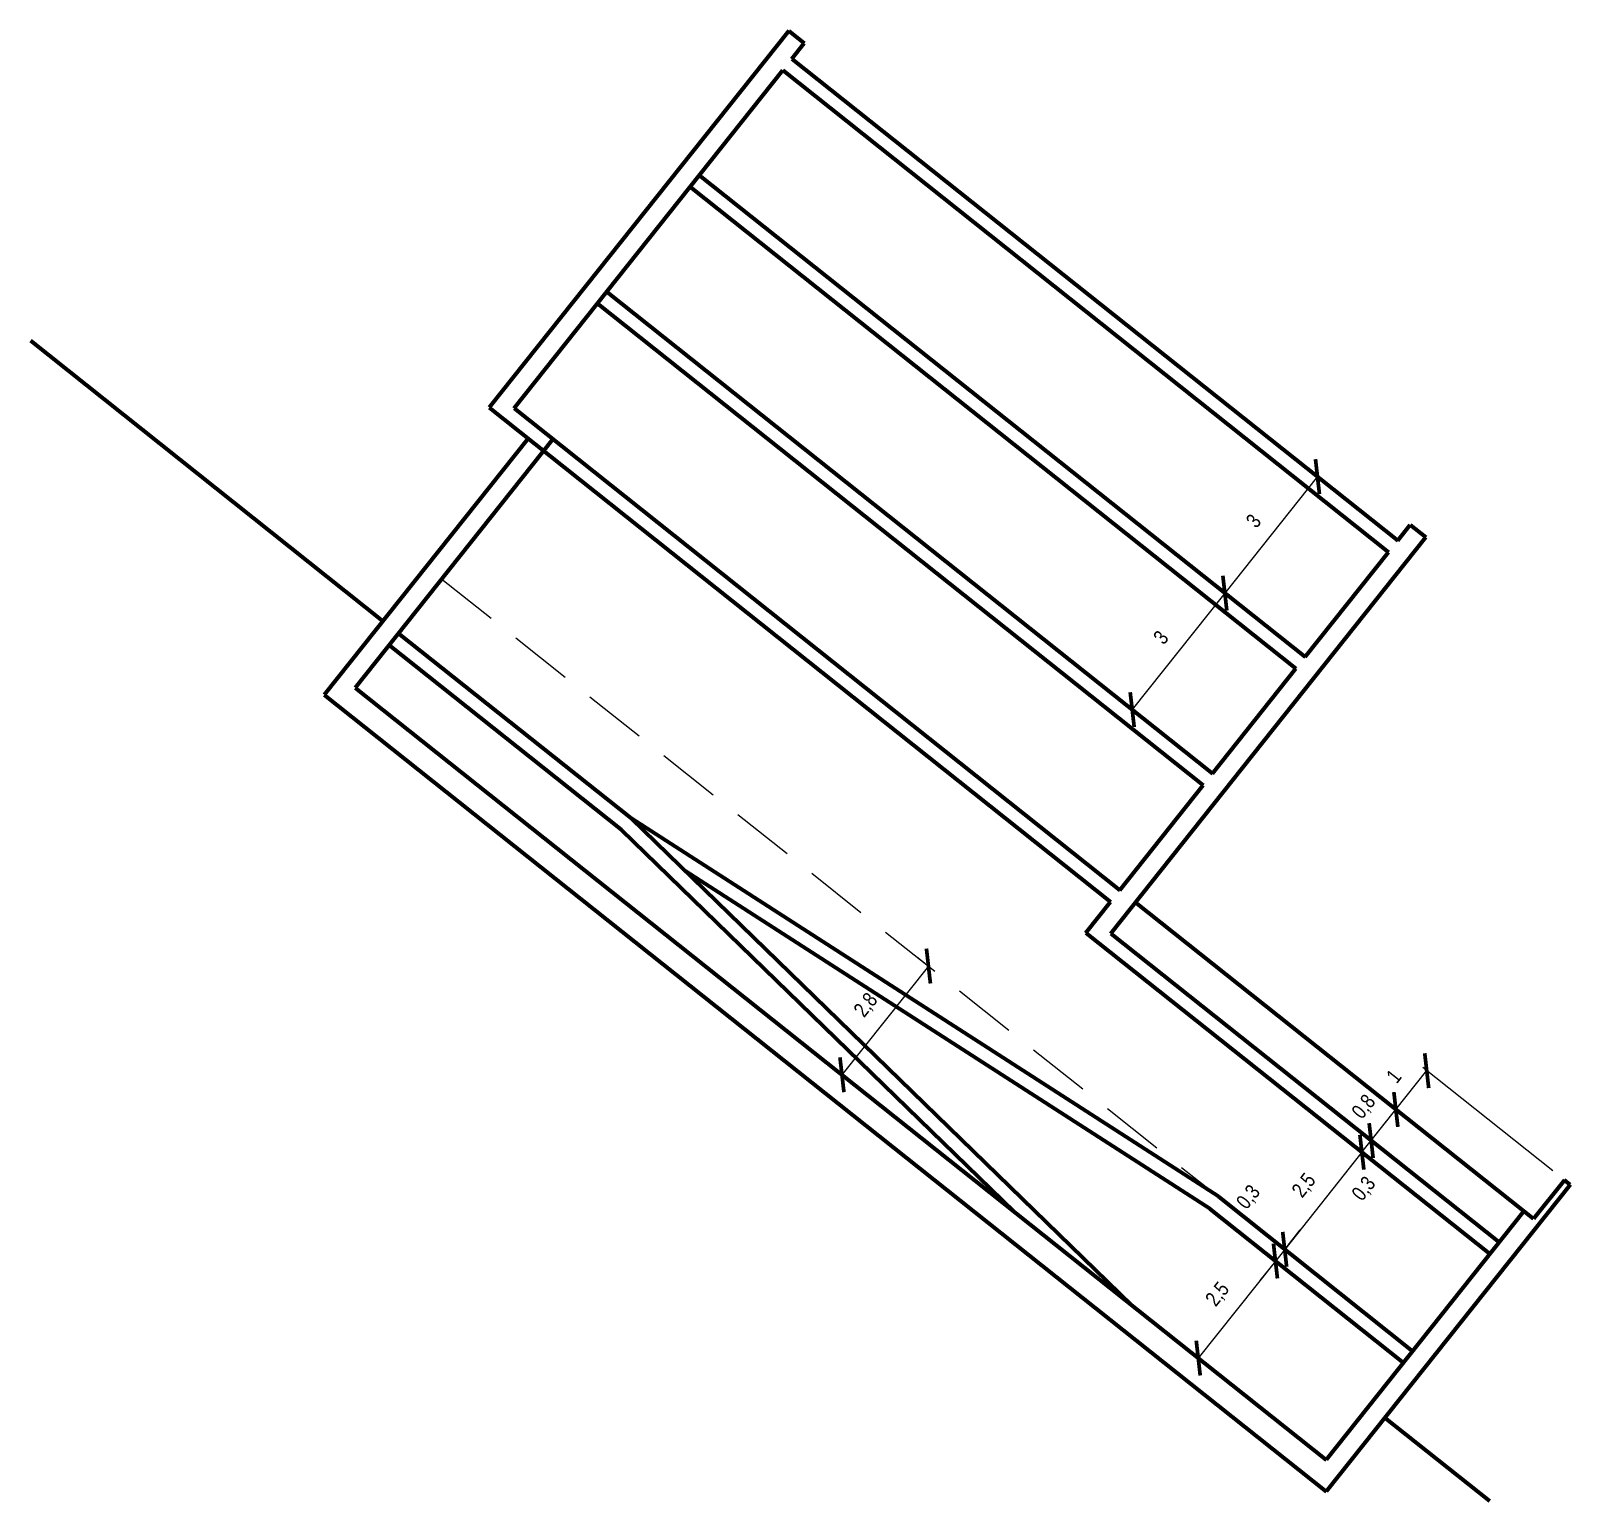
# Model space of a CAD drawing. Header units: metres. Extents: x -664657 to -643449, y -1076720 to -1062383.
# Drawn here: x -655678.74 to -655647.71, y -1076583.8 to -1076554.17 of the extents above; entities that cross this region are included whole.
import ezdxf

# ---------------------------------------------------------------- set-up
doc = ezdxf.new("R2010")
doc.units = ezdxf.units.M
doc.header["$LTSCALE"] = 0.1
doc.header["$PDSIZE"] = -2
doc.linetypes.add('DASHED', pattern=[19.05, 12.7, -6.35])
doc.layers.get('0').update_dxf_attribs({"color": 8, "lineweight": 9})
doc.layers.add('AA_THER_silná', color=1, linetype='Continuous', lineweight=70)
doc.layers.add('AA_THER_slabá', color=4, linetype='Continuous')
doc.layers.add('AA_THER_čárkovaná', color=5, linetype='DASHED')
doc.styles.get("Standard").update_dxf_attribs({"font": 'arial.ttf', "width": 0.8})
doc.dimstyles.new('ISO-25', dxfattribs={"dimtxt": 0.3, "dimasz": 0.5, "dimexe": 0.1, "dimexo": 0.3, "dimgap": 0.3, "dimtad": 1, "dimtxsty": 'Standard', "dimblk": 'ARCHTICK', "dimcen": 0.5, "dimclrd": 256, "dimclre": 256, "dimclrt": 256, "dimazin": 0, "dimtfac": 1, "dimtmove": 0, "dimatfit": 3, "dimldrblk": 'DOT', "dimfxl": 0, "dimlwd": -1, "dimarcsym": 0})

msp = doc.modelspace()

# ---------------------------------------------------------------- blocks, each defined once
blk = doc.blocks.new('_ArchTick')
at = {"color": 0, "linetype": 'ByBlock', "const_width": 0.15}
blk.add_lwpolyline([(-0.5, -0.5), (0.5, 0.5)], dxfattribs=at)
blk = doc.blocks.new('*D12')
at = {"layer": 'AA_THER_slabá', "lineweight": -2}
for p, q in [((-655651.423, -1076564.253), (-655652.885, -1076563.091)), ((-655653.29, -1076566.602), (-655654.752, -1076565.439))]:
    blk.add_line(p, q, dxfattribs=at)
at = {"layer": 'AA_THER_slabá'}
blk.add_line((-655652.807, -1076563.153), (-655654.674, -1076565.501), dxfattribs=at)
at = {"layer": 'Defpoints', "color": 0, "lineweight": -3}
for p in [(-655651.188, -1076564.44), (-655654.674, -1076565.501), (-655653.055, -1076566.788)]:
    blk.add_point(p, dxfattribs=at)
at = {"layer": 'AA_THER_slabá', "xscale": 0.5, "yscale": 0.5, "zscale": 0.5}
for p, rotation in [((-655652.807, -1076563.153), 51.51267609891955), ((-655654.674, -1076565.501), 231.5126760989195)]:
    blk.add_blockref('_ArchTick', p, dxfattribs=dict(at, rotation=rotation))
at = {"layer": 'AA_THER_slabá', "insert": (-655654.095, -1076564.045), "char_height": 0.3, "attachment_point": 5, "rotation": 51.5127}
blk.add_mtext('3', dxfattribs=at)
blk = doc.blocks.new('_Dot')
at = {"color": 0, "linetype": 'ByBlock', "lineweight": -2}
blk.add_line((-0.5, 0), (-1, 0), dxfattribs=at)
at = {"color": 0, "linetype": 'ByBlock', "const_width": 0.5}
blk.add_lwpolyline([(-0.25, 0, 1), (0.25, 0, 1)], format="xyb", close=True, dxfattribs=at)
blk = doc.blocks.new('*D13')
at = {"layer": 'AA_THER_slabá'}
blk.add_line((-655654.674, -1076565.501), (-655656.541, -1076567.849), dxfattribs=at)
at = {"layer": 'AA_THER_slabá', "lineweight": -2}
for p, q in [((-655653.29, -1076566.602), (-655654.752, -1076565.439)), ((-655656.306, -1076568.036), (-655656.463, -1076567.912))]:
    blk.add_line(p, q, dxfattribs=at)
at = {"layer": 'Defpoints', "color": 0, "lineweight": -3}
for p in [(-655653.055, -1076566.788), (-655656.541, -1076567.849), (-655656.541, -1076567.849)]:
    blk.add_point(p, dxfattribs=at)
at = {"layer": 'AA_THER_slabá', "xscale": 0.5, "yscale": 0.5, "zscale": 0.5}
for p, rotation in [((-655654.674, -1076565.501), 51.51267609891955), ((-655656.541, -1076567.849), 231.5126760989195)]:
    blk.add_blockref('_ArchTick', p, dxfattribs=dict(at, rotation=rotation))
at = {"layer": 'AA_THER_slabá', "insert": (-655655.962, -1076566.393), "char_height": 0.3, "attachment_point": 5, "rotation": 51.5127}
blk.add_mtext('3', dxfattribs=at)
blk = doc.blocks.new('*D14')
at = {"layer": 'AA_THER_slabá'}
blk.add_line((-655660.648, -1076573.016), (-655662.391, -1076575.207), dxfattribs=at)
at = {"layer": 'AA_THER_slabá', "lineweight": -2}
for p, q in [((-655660.883, -1076572.829), (-655660.727, -1076572.953)), ((-655662.181, -1076575.374), (-655662.313, -1076575.269))]:
    blk.add_line(p, q, dxfattribs=at)
at = {"layer": 'Defpoints', "color": 0, "lineweight": -3}
for p in [(-655660.648, -1076573.016), (-655662.416, -1076575.188), (-655662.391, -1076575.207)]:
    blk.add_point(p, dxfattribs=at)
at = {"layer": 'AA_THER_slabá', "xscale": 0.5, "yscale": 0.5, "zscale": 0.5}
for p, rotation in [((-655660.648, -1076573.016), 51.51267609891955), ((-655662.391, -1076575.207), 231.5126760989195)]:
    blk.add_blockref('_ArchTick', p, dxfattribs=dict(at, rotation=rotation))
at = {"layer": 'AA_THER_slabá', "insert": (-655661.896, -1076573.812), "char_height": 0.3, "attachment_point": 5, "rotation": 51.5127}
blk.add_mtext('2,8', dxfattribs=at)
blk = doc.blocks.new('*D11')
at = {"layer": 'AA_THER_slabá', "lineweight": -2}
for p, q in [((-655651.525, -1076577.076), (-655651.99, -1076576.706)), ((-655653.08, -1076579.033), (-655653.546, -1076578.662))]:
    blk.add_line(p, q, dxfattribs=at)
at = {"layer": 'AA_THER_slabá'}
blk.add_line((-655651.912, -1076576.768), (-655653.468, -1076578.725), dxfattribs=at)
at = {"layer": 'Defpoints', "color": 0, "lineweight": -3}
for p in [(-655651.29, -1076577.262), (-655653.468, -1076578.725), (-655652.846, -1076579.219)]:
    blk.add_point(p, dxfattribs=at)
at = {"layer": 'AA_THER_slabá', "xscale": 0.5, "yscale": 0.5, "zscale": 0.5}
for p, rotation in [((-655651.912, -1076576.768), 51.51267609891955), ((-655653.468, -1076578.725), 231.5126760989195)]:
    blk.add_blockref('_ArchTick', p, dxfattribs=dict(at, rotation=rotation))
at = {"layer": 'AA_THER_slabá', "insert": (-655653.066, -1076577.447), "char_height": 0.3, "attachment_point": 5, "rotation": 51.5127}
blk.add_mtext('2,5', dxfattribs=at)
blk = doc.blocks.new('*D15')
at = {"layer": 'AA_THER_slabá'}
for p, q in [((-655653.468, -1076578.725), (-655653.157, -1076578.333)), ((-655653.468, -1076578.725), (-655653.654, -1076578.96)), ((-655653.654, -1076578.96), (-655653.966, -1076579.351))]:
    blk.add_line(p, q, dxfattribs=at)
at = {"layer": 'AA_THER_slabá', "lineweight": -2}
for p, q in [((-655653.261, -1076579.272), (-655653.733, -1076578.897)), ((-655653.08, -1076579.033), (-655653.546, -1076578.662))]:
    blk.add_line(p, q, dxfattribs=at)
at = {"layer": 'Defpoints', "color": 0, "lineweight": -3}
for p in [(-655653.654, -1076578.96), (-655652.846, -1076579.219), (-655653.026, -1076579.459)]:
    blk.add_point(p, dxfattribs=at)
at = {"layer": 'AA_THER_slabá', "xscale": 0.5, "yscale": 0.5, "zscale": 0.5}
for p, rotation in [((-655653.654, -1076578.96), 51.51267609891953), ((-655653.468, -1076578.725), 231.5126760989195)]:
    blk.add_blockref('_ArchTick', p, dxfattribs=dict(at, rotation=rotation))
at = {"layer": 'AA_THER_slabá', "insert": (-655654.186, -1076577.682), "char_height": 0.3, "attachment_point": 5, "rotation": 51.5127}
blk.add_mtext('0,3', dxfattribs=at)
blk = doc.blocks.new('*D16')
at = {"layer": 'AA_THER_slabá', "lineweight": -2}
for p, q in [((-655653.261, -1076579.272), (-655653.733, -1076578.897)), ((-655652.866, -1076582.78), (-655655.289, -1076580.854))]:
    blk.add_line(p, q, dxfattribs=at)
at = {"layer": 'AA_THER_slabá'}
blk.add_line((-655653.654, -1076578.96), (-655655.21, -1076580.916), dxfattribs=at)
at = {"layer": 'Defpoints', "color": 0, "lineweight": -3}
for p in [(-655653.026, -1076579.459), (-655655.21, -1076580.916), (-655652.631, -1076582.967)]:
    blk.add_point(p, dxfattribs=at)
at = {"layer": 'AA_THER_slabá', "xscale": 0.5, "yscale": 0.5, "zscale": 0.5}
for p, rotation in [((-655653.654, -1076578.96), 51.51267609891955), ((-655655.21, -1076580.916), 231.5126760989195)]:
    blk.add_blockref('_ArchTick', p, dxfattribs=dict(at, rotation=rotation))
at = {"layer": 'AA_THER_slabá', "insert": (-655654.808, -1076579.639), "char_height": 0.3, "attachment_point": 5, "rotation": 51.5127}
blk.add_mtext('2,5', dxfattribs=at)
blk = doc.blocks.new('*D17')
at = {"layer": 'AA_THER_slabá'}
for p, q in [((-655651.725, -1076576.533), (-655651.414, -1076576.142)), ((-655651.912, -1076576.768), (-655651.725, -1076576.533)), ((-655651.912, -1076576.768), (-655652.223, -1076577.159))]:
    blk.add_line(p, q, dxfattribs=at)
at = {"layer": 'AA_THER_slabá', "lineweight": -2}
for p, q in [((-655651.525, -1076577.076), (-655651.99, -1076576.706)), ((-655649.381, -1076578.397), (-655651.803, -1076576.471))]:
    blk.add_line(p, q, dxfattribs=at)
at = {"layer": 'Defpoints', "color": 0, "lineweight": -3}
for p in [(-655651.725, -1076576.533), (-655651.29, -1076577.262), (-655649.146, -1076578.583)]:
    blk.add_point(p, dxfattribs=at)
at = {"layer": 'AA_THER_slabá', "xscale": 0.5, "yscale": 0.5, "zscale": 0.5}
for p, rotation in [((-655651.912, -1076576.768), 51.51267609891955), ((-655651.725, -1076576.533), 231.5126760989195)]:
    blk.add_blockref('_ArchTick', p, dxfattribs=dict(at, rotation=rotation))
at = {"layer": 'AA_THER_slabá', "insert": (-655651.86, -1076577.513), "char_height": 0.3, "attachment_point": 5, "rotation": 51.5127}
blk.add_mtext('0,3', dxfattribs=at)
blk = doc.blocks.new('*D18')
at = {"layer": 'AA_THER_slabá'}
blk.add_line((-655651.725, -1076576.533), (-655651.227, -1076575.907), dxfattribs=at)
at = {"layer": 'AA_THER_slabá', "lineweight": -2}
for p, q in [((-655648.883, -1076577.771), (-655651.306, -1076575.845)), ((-655649.381, -1076578.397), (-655651.803, -1076576.471))]:
    blk.add_line(p, q, dxfattribs=at)
at = {"layer": 'Defpoints', "color": 0, "lineweight": -3}
for p in [(-655651.227, -1076575.907), (-655648.648, -1076577.957), (-655649.146, -1076578.583)]:
    blk.add_point(p, dxfattribs=at)
at = {"layer": 'AA_THER_slabá', "xscale": 0.5, "yscale": 0.5, "zscale": 0.5}
for p, rotation in [((-655651.227, -1076575.907), 51.51267609891953), ((-655651.725, -1076576.533), 231.5126760989195)]:
    blk.add_blockref('_ArchTick', p, dxfattribs=dict(at, rotation=rotation))
at = {"layer": 'AA_THER_slabá', "insert": (-655651.861, -1076575.861), "char_height": 0.3, "attachment_point": 5, "rotation": 51.5127}
blk.add_mtext('0,8', dxfattribs=at)
blk = doc.blocks.new('*D19')
at = {"layer": 'AA_THER_slabá'}
blk.add_line((-655651.227, -1076575.907), (-655650.605, -1076575.124), dxfattribs=at)
at = {"layer": 'AA_THER_slabá', "lineweight": -2}
for p, q in [((-655648.065, -1076577.143), (-655650.683, -1076575.062)), ((-655648.883, -1076577.771), (-655651.306, -1076575.845))]:
    blk.add_line(p, q, dxfattribs=at)
at = {"layer": 'Defpoints', "color": 0, "lineweight": -3}
for p in [(-655650.605, -1076575.124), (-655647.83, -1076577.33), (-655648.648, -1076577.957)]:
    blk.add_point(p, dxfattribs=at)
at = {"layer": 'AA_THER_slabá', "xscale": 0.5, "yscale": 0.5, "zscale": 0.5}
for p, rotation in [((-655650.605, -1076575.124), 51.51267609891953), ((-655651.227, -1076575.907), 231.5126760989195)]:
    blk.add_blockref('_ArchTick', p, dxfattribs=dict(at, rotation=rotation))
at = {"layer": 'AA_THER_slabá', "insert": (-655651.269, -1076575.235), "char_height": 0.3, "attachment_point": 5, "rotation": 51.5127}
blk.add_mtext('1', dxfattribs=at)

# ---------------------------------------------------------------- dimensions: what is measured, and where the dimension line sits
at = {"layer": 'AA_THER_slabá'}
for base, p1, p2, picture, middle in [((-655654.674, -1076565.501), (-655651.188, -1076564.44), (-655653.055, -1076566.788), '*D12', (-655654.095, -1076564.045)), ((-655653.468, -1076578.725), (-655651.29, -1076577.262), (-655652.846, -1076579.219), '*D11', (-655653.066, -1076577.447))]:
    dim = msp.add_linear_dim(base=base, p1=p1, p2=p2, angle=51.5127, dimstyle='ISO-25', dxfattribs=at)
    dim.commit()
    dim.dimension.update_dxf_attribs({"geometry": picture, "text_midpoint": middle})
for base, p1, p2, picture, middle in [((-655656.541, -1076567.849), (-655653.055, -1076566.788), (-655656.541, -1076567.849), '*D13', (-655655.962, -1076566.393)), ((-655662.391, -1076575.207), (-655660.648, -1076573.016), (-655662.416, -1076575.188), '*D14', (-655661.896, -1076573.812)), ((-655650.605, -1076575.124), (-655648.648, -1076577.957), (-655647.83, -1076577.33), '*D19', (-655651.269, -1076575.235)), ((-655653.654, -1076578.96), (-655652.846, -1076579.219), (-655653.026, -1076579.459), '*D15', (-655654.186, -1076577.682)), ((-655655.21, -1076580.916), (-655653.026, -1076579.459), (-655652.631, -1076582.967), '*D16', (-655654.808, -1076579.639))]:
    dim = msp.add_linear_dim(base=base, p1=p1, p2=p2, angle=51.5127, dimstyle='ISO-25', override={"dimtmove": 1}, dxfattribs=at)
    dim.commit()
    dim.dimension.update_dxf_attribs({"geometry": picture, "text_midpoint": middle})
for base, p1, p2, picture, middle in [((-655651.227, -1076575.907), (-655649.146, -1076578.583), (-655648.648, -1076577.957), '*D18', (-655651.861, -1076575.861)), ((-655651.725, -1076576.533), (-655651.29, -1076577.262), (-655649.146, -1076578.583), '*D17', (-655651.86, -1076577.513))]:
    dim = msp.add_linear_dim(base=base, p1=p1, p2=p2, angle=51.5127, dimstyle='ISO-25', override={"dimtmove": 2}, dxfattribs=at)
    dim.commit()
    dim.dimension.update_dxf_attribs({"geometry": picture, "text_midpoint": middle, "dimtype": 160})

# ---------------------------------------------------------------- linework, layer by layer
at = {"layer": 'AA_THER_silná'}
for p, q in [((-655663.463, -1076554.17), (-655669.5, -1076561.762)), ((-655663.463, -1076554.17), (-655663.15, -1076554.419)), ((-655663.399, -1076554.732), (-655663.15, -1076554.419)), ((-655669, -1076561.776), (-655663.585, -1076554.966)), ((-655663.585, -1076554.966), (-655651.375, -1076564.675)), ((-655663.399, -1076554.732), (-655651.188, -1076564.44)), ((-655665.266, -1076557.08), (-655653.055, -1076566.788)), ((-655665.452, -1076557.315), (-655653.242, -1076567.023)), ((-655667.319, -1076559.663), (-655655.109, -1076569.371)), ((-655667.133, -1076559.428), (-655654.922, -1076569.137)), ((-655671.642, -1076566.063), (-655678.74, -1076560.42)), ((-655669.5, -1076561.762), (-655656.976, -1076571.72)), ((-655669, -1076561.776), (-655656.789, -1076571.485)), ((-655668.717, -1076562.385), (-655672.824, -1076567.551)), ((-655668.217, -1076562.399), (-655672.2, -1076567.408)), ((-655651.188, -1076564.44), (-655650.939, -1076564.127)), ((-655650.939, -1076564.127), (-655650.626, -1076564.376)), ((-655656.974, -1076572.36), (-655650.626, -1076564.376)), ((-655653.055, -1076566.788), (-655651.375, -1076564.675)), ((-655666.632, -1076570.046), (-655671.329, -1076566.312)), ((-655666.831, -1076570.272), (-655671.515, -1076566.547)), ((-655654.922, -1076569.137), (-655653.242, -1076567.023)), ((-655672.2, -1076567.408), (-655652.631, -1076582.967)), ((-655672.824, -1076567.551), (-655652.629, -1076583.607)), ((-655656.789, -1076571.485), (-655655.109, -1076569.371)), ((-655654.803, -1076577.663), (-655666.632, -1076570.046)), ((-655656.545, -1076579.855), (-655666.632, -1076570.046)), ((-655658.905, -1076577.979), (-655666.831, -1076570.272)), ((-655654.965, -1076577.916), (-655665.546, -1076571.103)), ((-655657.473, -1076572.346), (-655656.976, -1076571.72)), ((-655648.648, -1076577.957), (-655656.476, -1076571.734)), ((-655657.473, -1076572.346), (-655649.333, -1076578.818)), ((-655656.974, -1076572.36), (-655649.146, -1076578.583)), ((-655647.83, -1076577.33), (-655648.453, -1076578.113)), ((-655647.713, -1076577.423), (-655647.83, -1076577.33)), ((-655654.803, -1076577.663), (-655650.889, -1076580.775)), ((-655647.713, -1076577.423), (-655652.629, -1076583.607)), ((-655654.978, -1076577.908), (-655651.075, -1076581.01)), ((-655648.648, -1076577.957), (-655652.631, -1076582.967)), ((-655648.453, -1076578.113), (-655648.648, -1076577.957)), ((-655649.334, -1076583.8), (-655651.447, -1076582.12))]:
    msp.add_line(p, q, dxfattribs=at)
at = {"layer": 'AA_THER_slabá'}
msp.add_circle((-655694.218, -1076585.472), 134.661, dxfattribs=at)
at = {"layer": 'AA_THER_čárkovaná'}
msp.add_line((-655670.457, -1076565.217), (-655654.803, -1076577.663), dxfattribs=at)

msp.set_redraw_order([(e.dxf.handle, doc.entitydb.next_handle()) for e in msp.query("TEXT MTEXT ATTDEF DIMENSION ARC_DIMENSION")])  # texts and dimensions are drawn at this point

doc.saveas('drawing.dxf')
